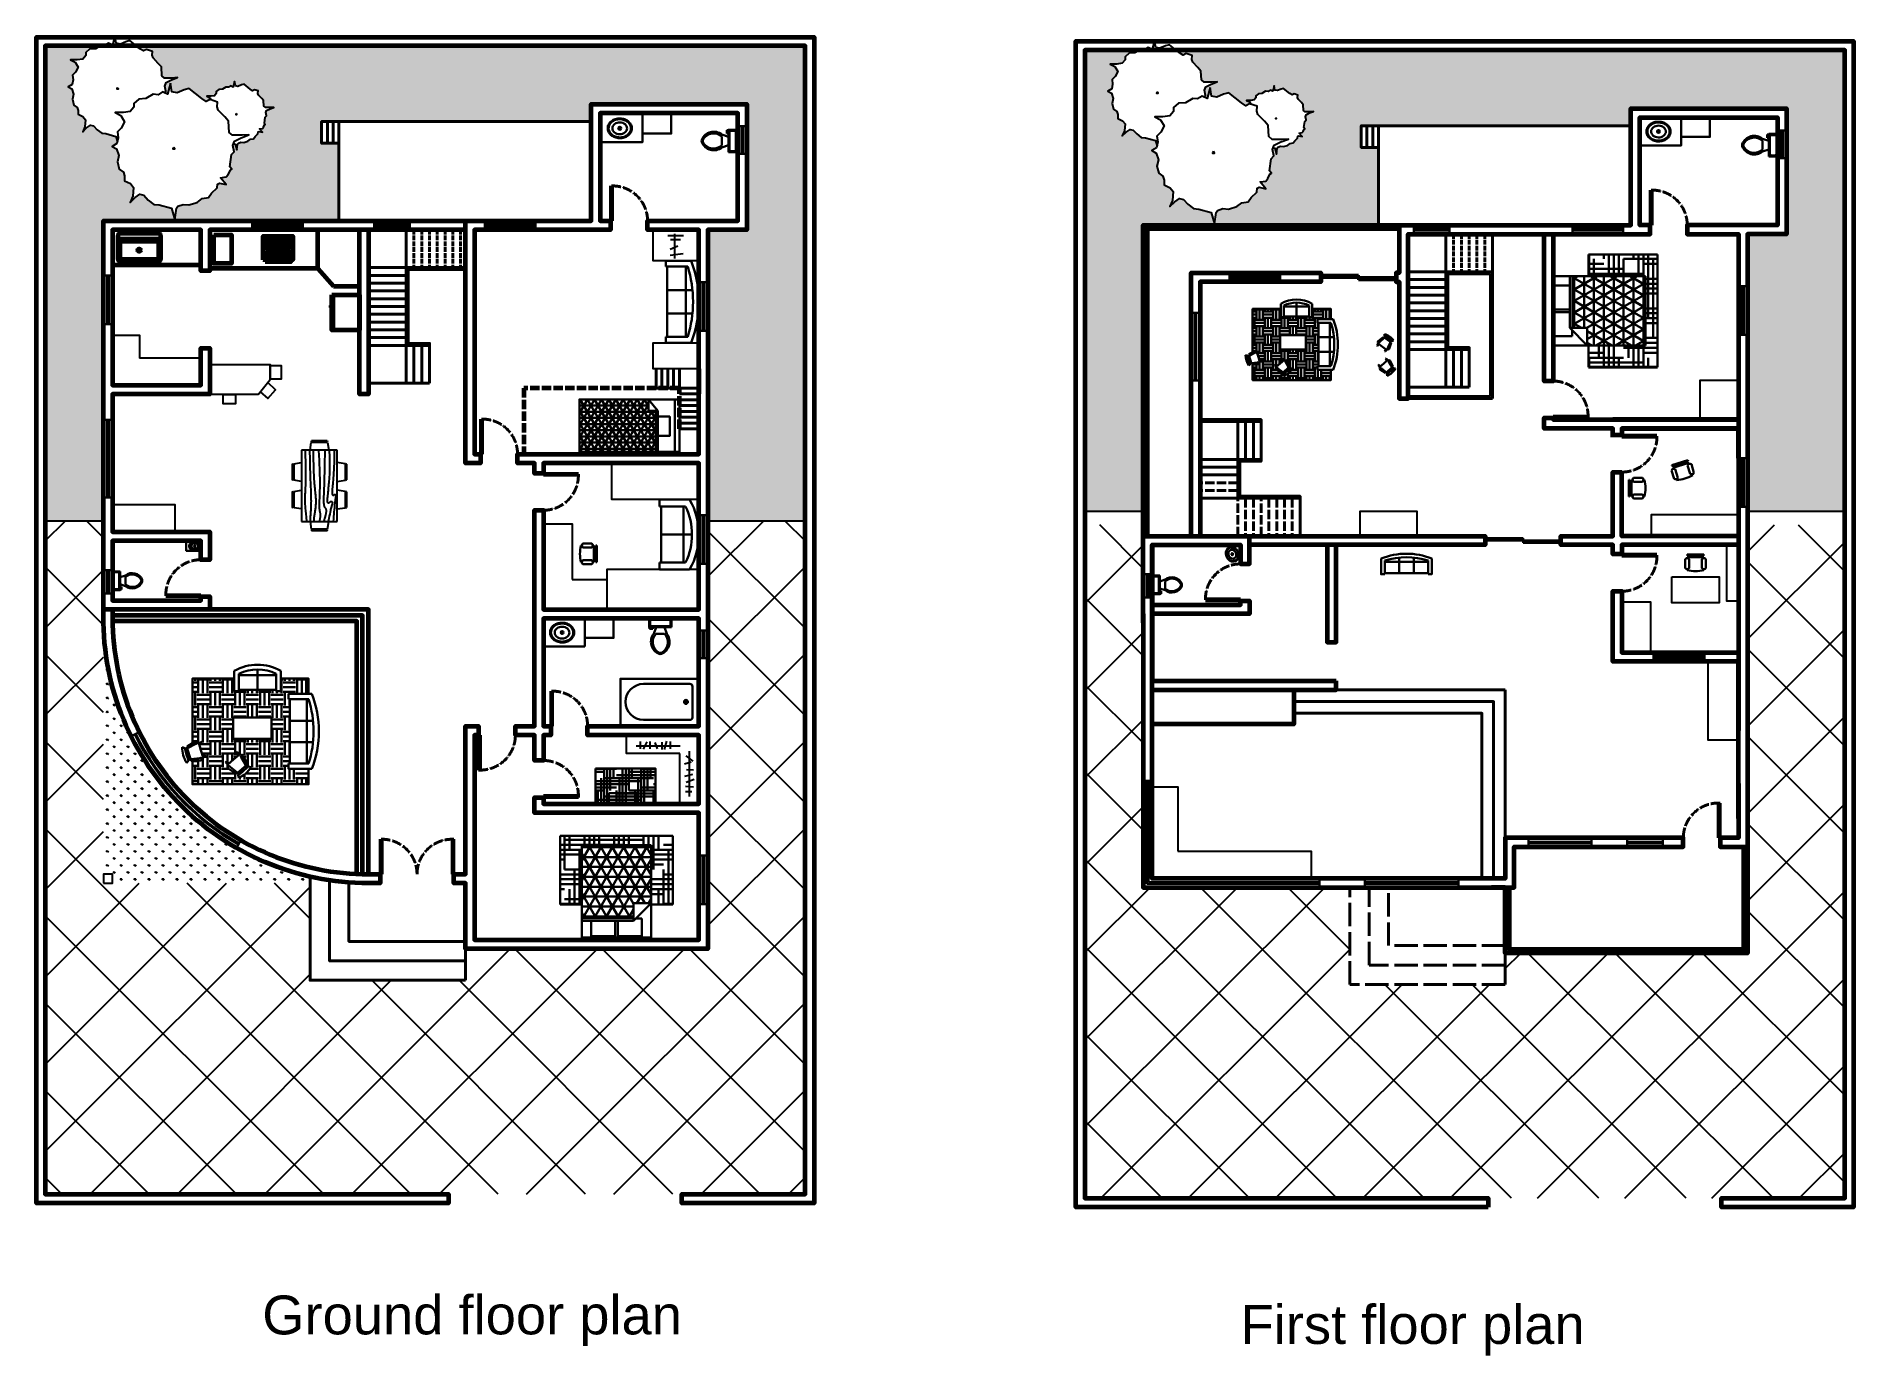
# Model space of a CAD drawing. Header units: millimetres. Extents: x 5718 to 52455, y 697 to 34644.
import ezdxf

# ---------------------------------------------------------------- set-up
doc = ezdxf.new("R2010")
doc.units = ezdxf.units.MM
doc.linetypes.add('ACAD_ISO02W100', pattern=[15, 12, -3])
for name, color, linetype, lineweight in [('bed', 151, 'Continuous', 30), ('carpets', 254, 'Continuous', 30), ('doors', 150, 'Continuous', 40), ('kitchen', 231, 'Continuous', 60), ('sofa', 111, 'Continuous', 30), ('steps', 42, 'Continuous', 40), ('walls', 10, 'Continuous', 60), ('washroom', 241, 'Continuous', 30), ('windows', 131, 'Continuous', 30)]:
    doc.layers.add(name, color=color, linetype=linetype, lineweight=lineweight)
doc.layers.add('furnitures', color=35, linetype='Continuous')
doc.layers.add('landscape', color=94, linetype='Continuous')
doc.styles.get("Standard").update_dxf_attribs({"font": 'arial.ttf'})

msp = doc.modelspace()

# ---------------------------------------------------------------- texts
for s, p in [('Ground floor plan ', (11528, 1245)), ('First floor plan ', (36688, 999))]:
    msp.add_text(s, height=1000).set_placement(p)

# ---------------------------------------------------------------- blocks, each defined once
blk = doc.blocks.new('Bed - Queen')
at = {"linetype": 'Continuous'}
for p, q in [((0, -80.00003), (0, 0)), ((0, 0), (59.99999, 0)), ((59.99999, 0), (59.99999, -80.00003)), ((0, -14.4), (44.8, -14.4)), ((7.99999, -1.2), (28.79998, -1.2)), ((7.99999, -14.4), (7.99999, -1.2)), ((28.79998, -1.2), (28.79998, -14.4)), ((31.19999, -1.2), (51.99999, -1.2)), ((31.19999, -14.4), (31.19999, -1.2)), ((59.99999, -29.6), (44.8, -14.4)), ((44.8, -14.4), (44.8, -29.6)), ((51.99999, -1.2), (51.99999, -16.4)), ((44.8, -16.8), (0, -16.8)), ((44.8, -29.6), (59.99999, -29.6)), ((51.99999, -16.4), (46.79936, -16.4)), ((59.99999, -80.00003), (0, -80.00003))]:
    blk.add_line(p, q, dxfattribs=at)
blk = doc.blocks.new('Chair - Rocking')
at = {"linetype": 'Continuous'}
for p, q in [((-9, -7.5), (-12, -18.49999)), ((-10.36644, -20.64523), (-10.5, -21.49999)), ((-8, -4.5), (-10, -1.5)), ((-7, -7.5), (-9, -7.5)), ((-9, -18.49999), (-7, -7.5)), ((-8.23428, -6.99939), (-8.3093, -7.47958)), ((-8.23041, -7), (8.23915, -7)), ((-7.5, -4.5), (-7, -7)), ((-6.5, -7), (-7.02225, -4.43)), ((-4.5, -7), (-4.96674, -4.19951)), ((-4, -7), (-4.40532, -4.16272)), ((-1.5, -4.05012), (-1.5, -7)), ((-1, -7), (-1, -4.05012)), ((1, -7), (1, -4.04655)), ((1.5, -4.05012), (1.5, -7)), ((4, -7), (4.40187, -4.18694)), ((4.5, -7), (4.96761, -4.19437)), ((6.5, -7), (7, -4.4057)), ((7.5, -4.5), (7, -7)), ((7, -7.5), (9, -7.5)), ((9, -18.49999), (7, -7.5)), ((8, -4.5), (10, -1.5)), ((8.31071, -7.48854), (8.23449, -7.00073)), ((9, -7.5), (12, -18.49999)), ((10.5, -21.49999), (10.3575, -20.58798)), ((-9, -22.49999), (-9.5, -26.49999)), ((0, -22.49999), (-9.5, -22.49999)), ((-9.5, -26.49999), (-8, -26.49999)), ((-8, -26.49999), (-7.5, -22.49999)), ((0, -22.49999), (9.5, -22.49999)), ((8, -26.49999), (7.5, -22.49999)), ((9.5, -26.49999), (8, -26.49999)), ((9, -22.49999), (9.5, -26.49999))]:
    blk.add_line(p, q, dxfattribs=at)
for centre, radius, start, end in [((0, -34.08333), 34.08333, 72.93847, 107.0615), ((-10.5, -18.99999), 1.58114, 161.5651, 18.43495), ((-9.5, -21.49999), 1, 180, 270), ((0, -68.25004), 64.25, 93.92211, 97.15267), ((0, -68.25004), 64.25, 82.84733, 93.92211), ((10.5, -18.99999), 1.58114, 161.5651, 18.43495), ((9.5, -21.49999), 1, 270, 0)]:
    blk.add_arc(centre, radius, start, end, dxfattribs=at)
blk = doc.blocks.new('Bath Tub - 26 x 60 in.')
for p, q in [((8, -18), (10, -18)), ((9, -17), (9, -19))]:
    blk.add_line(p, q)
blk.add_lwpolyline([(0, -36), (0, 0), (60, 0), (60, -36)], close=True)
for points in [[(4, -30), (4, -6)], [(6, -4), (42, -4)], [(42, -32), (6, -32)]]:
    blk.add_lwpolyline(points)
for radius in [1.5, 1]:
    blk.add_circle((9, -18), radius)
for centre, radius, start, end in [((5.75, -5.75), 1.77, 81.8699, 188.1301), ((42, -18), 14, 270, 90), ((5.75, -30.25), 1.77, 171.8699, 278.1301)]:
    blk.add_arc(centre, radius, start, end)
blk = doc.blocks.new('Toilet - top')
for p, q in [((-10, -8.5), (-8, -8.5)), ((-10, -9.5), (-10, -8.5)), ((-7, -9.5), (-10, -9.5)), ((-8, -8.5), (-8, -8)), ((-7, -8), (-7, -9.5)), ((-4, -8), (-6, -14)), ((4, -14), (-4, -14)), ((4, -8), (6, -14)), ((9.5, -6), (9.5, -2))]:
    blk.add_line(p, q)
blk.add_lwpolyline([(10.5, -8), (10.5, 0), (-10.5, 0), (-10.5, -8)], close=True)
for points in [[(-9.5, -2), (-9.5, -6)], [(8.5, -1), (-8.5, -1)], [(-8.5, -7), (8.5, -7)]]:
    blk.add_lwpolyline(points)
for centre, radius, start, end in [((-8.6, -1.9), 0.884, 81.8699, 188.1301), ((-8.6, -6.1), 0.884, 171.8699, 278.1301), ((3.5, -21.6), 12.2, 141.4691, 247.9714), ((4.2, -21.8), 11.3, 136.3677, 238.9468), ((-3.5, -21.6), 12.2, 292.0284, 38.5307), ((-4.2, -21.8), 11.3, 301.053, 43.6321), ((8.6, -1.9), 0.884, 351.8699, 98.1301), ((8.6, -6.1), 0.884, 261.8699, 8.1301), ((0, -27.9), 4, 245.7318, 294.2682), ((0, -29), 4, 254.8605, 285.1395)]:
    blk.add_arc(centre, radius, start, end)
blk = doc.blocks.new('Sink - Oval top')
for p, q in [((-1, 0), (1, 0)), ((0, 1), (0, -1))]:
    blk.add_line(p, q)
at = {"linetype": 'Continuous'}
for points in [[(-12.2, 0.4, 0.117634), (-11.5, -3.4, 0.104469), (-8.9, -6.8, 0.090016), (-5.1, -9.1, 0.08192), (-0.3, -10, 0.08192), (4.5, -9.4, 0.090016), (8.4, -7.4, 0.104469), (11.2, -4.1, 0.117634), (12.2, -0.4, 0.117634), (11.5, 3.4, 0.104469), (8.9, 6.8, 0.090016), (5.1, 9.1, 0.08192), (0.3, 10, 0.08192), (-4.5, 9.4, 0.090016), (-8.4, 7.4, 0.104469), (-11.2, 4.1, 0.117634)], [(-11.3, 0.2, 0.118622), (-10.5, -3.3, 0.104678), (-8.1, -6.4, 0.089562), (-4.5, -8.4, 0.081185), (-0.1, -9.2, 0.081185), (4.3, -8.5, 0.089562), (7.9, -6.6, 0.104678), (10.4, -3.5, 0.118622), (11.3, -0.2, 0.118622), (10.5, 3.3, 0.104678), (8.1, 6.4, 0.089562), (4.5, 8.4, 0.081185), (0.1, 9.2, 0.081185), (-4.3, 8.5, 0.089562), (-7.9, 6.6, 0.104678), (-10.4, 3.5, 0.118622)], [(-7.4, 0.1, 0.118283), (-6.9, -2.2, 0.104607), (-5.3, -4.2, 0.089718), (-3, -5.5, 0.081436), (-0.1, -6, 0.081436), (2.8, -5.6, 0.089718), (5.2, -4.3, 0.104607), (6.9, -2.3, 0.118283), (7.4, -0.1, 0.118283), (6.9, 2.2, 0.104607), (5.3, 4.2, 0.089718), (3, 5.5, 0.081436), (0.1, 6, 0.081436), (-2.8, 5.6, 0.089718), (-5.2, 4.3, 0.104607), (-6.9, 2.3, 0.118283)]]:
    blk.add_lwpolyline(points, format="xyb", close=True, dxfattribs=at)
for radius in [1.5, 1]:
    blk.add_circle((0, 0), radius)
blk = doc.blocks.new('Chair - Desk')
at = {"linetype": 'Continuous'}
for p, q in [((-8.5, 0), (-8.5, -1)), ((-8.5, 0), (8.5, 0)), ((8.5, 0), (8.5, -1)), ((-10.5, -5), (-10.5, -14)), ((-8.5, -3), (-8.5, -4)), ((-8.5, -3), (8.5, -3)), ((-8.5, -15), (-8.5, -16)), ((-6.5, -14), (-6.5, -5)), ((-2, -3), (-2, -1.9355)), ((2, -1.9576), (2, -3)), ((6.5, -5), (6.5, -14)), ((8.5, -3), (8.5, -4)), ((8.5, -15), (8.5, -16)), ((10.5, -14), (10.5, -5))]:
    blk.add_line(p, q, dxfattribs=at)
for centre, radius, start, end in [((-8.5, -6.5), 2.5, 36.8699, 143.1301), ((-8.5, -12.5), 2.5, 216.8699, 323.1301), ((0, 34.625), 36.625, 256.5803, 283.4197), ((0, 19.625), 36.625, 256.5803, 283.4197), ((8.5, -6.5), 2.5, 36.8699, 143.1301), ((8.5, -12.5), 2.5, 216.8699, 323.1301)]:
    blk.add_arc(centre, radius, start, end, dxfattribs=at)
blk = doc.blocks.new('Sofa - Roundback Loveseat 5 ft.')
at = {"linetype": 'Continuous'}
for p, q in [((-24, -33.99998), (-24, -11.46958)), ((-23.9998, -13.38178), (23.99986, -13.38178)), ((0, -32.44198), (0, -5.99998)), ((24.00004, -33.99998), (24.00004, -11.46958)), ((-24, -32.44198), (24.00004, -32.44198))]:
    blk.add_line(p, q, dxfattribs=at)
for points in [[(-24, -33.99998), (-30, -33.99998), (-30, -7.99998)], [(30.00004, -7.99998), (30.00004, -33.99998), (24.00004, -33.99998)]]:
    blk.add_lwpolyline(points, dxfattribs=at)
for centre, radius, start, end in [((0, -60.24998), 60.24998, 60.13715, 119.8628), ((0, -61.38438), 55.38444, 64.32083, 115.6792)]:
    blk.add_arc(centre, radius, start, end, dxfattribs=at)
blk = doc.blocks.new('Sofa - Roundback 7 ft.')
at = {"linetype": 'Continuous'}
for p, q in [((-36.000027, -34), (-36.000027, -11.4696)), ((-35.999844, -13.3819), (35.9998, -13.3819)), ((-12.00002, -32.4421), (-12.00003, -6.5971)), ((11.99997, -32.4421), (11.99998, -6.5971)), ((35.99998, -34), (35.99998, -11.4696)), ((-36.000027, -32.4421), (35.99998, -32.4421))]:
    blk.add_line(p, q, dxfattribs=at)
for points in [[(-36.000027, -34), (-42.000027, -34), (-42.000027, -8)], [(41.99998, -8), (41.99998, -34), (35.99998, -34)]]:
    blk.add_lwpolyline(points, dxfattribs=at)
for centre, radius, start, end in [((0, -114.25), 114.25, 68.43141, 111.5686), ((-0.00001, -127.1968), 121.1968, 72.72033, 107.2797)]:
    blk.add_arc(centre, radius, start, end, dxfattribs=at)
blk = doc.blocks.new('Clump of Trees or Bushes - plan')
for points in [[(-10.993, 56.487), (-9.228, 58.426), (-10.144, 63.512), (-8.923, 67.033), (-3.43, 69.772), (2.673, 72.119), (-2.82, 71.728), (-10.449, 71.728), (-13.195, 74.075), (-13.806, 83.073), (-16.857, 86.594), (-22.045, 92.071), (-22.961, 94.81), (-22.656, 98.722), (-28.759, 100.678), (-31.811, 99.113), (-35.472, 101.461), (-45.543, 109.676), (-49.815, 108.503), (-55.308, 106.155), (-59.58, 106.938), (-60.801, 113.98), (-63.242, 104.982), (-67.209, 106.938), (-70.872, 104.59), (-74.839, 104.982), (-80.637, 101.461), (-86.435, 101.069), (-90.402, 97.548), (-90.402, 94.419), (-93.454, 90.898), (-98.947, 90.115), (-105.66, 90.115), (-101.083, 87.768), (-98.031, 82.682), (-100.778, 77.596), (-103.829, 74.466), (-103.219, 69.772), (-104.134, 65.077), (-108.102, 62.73), (-104.439, 60.774), (-102.609, 55.297), (-103.829, 50.211), (-102.303, 44.342), (-98.947, 41.995), (-98.031, 38.865), (-98.031, 34.953), (-93.148, 32.606), (-90.707, 29.476), (-91.317, 22.434), (-93.454, 17.348), (-89.487, 21.26), (-85.519, 23.999), (-82.468, 23.216), (-78.806, 19.304), (-74.228, 15.783), (-69.956, 15.392), (-59.886, 12.653), (-58.254, 7.074)], [(59.448, 5.262), (60.936, 4.858), (62.652, -1.011), (63.415, 4.858), (64.178, 5.836), (66.848, 6.814), (69.709, 6.569), (73.905, 7.792), (76.385, 9.748), (79.627, 10.237), (81.153, 12.438), (84.014, 15.127), (84.205, 17.084), (85.158, 17.573), (88.591, 16.839), (85.73, 20.262), (88.591, 20.751), (89.545, 21.974), (90.689, 24.174), (91.452, 24.663), (90.499, 25.886), (91.261, 31.999), (92.596, 33.466), (92.024, 36.645), (92.787, 38.845), (96.22, 40.557), (100.035, 42.024), (96.602, 41.779), (91.834, 41.779), (90.117, 43.246), (89.736, 48.871), (87.828, 51.071), (84.586, 54.494), (84.014, 56.206), (84.205, 58.651), (80.39, 59.873), (78.483, 58.895), (76.194, 60.362), (69.9, 65.497), (67.23, 64.764), (63.797, 63.297), (61.126, 63.786), (60.364, 68.187), (58.838, 62.563), (56.358, 63.786), (54.07, 62.319), (51.59, 62.563), (47.966, 60.362), (44.343, 60.118), (41.863, 57.917), (41.863, 55.961), (39.956, 53.761), (36.523, 53.272), (32.327, 53.272), (35.187, 51.805), (36.641, 49.381)]]:
    blk.add_lwpolyline(points)
for points in [[(-4.577, 66.508), (-7.629, 55.261), (-12.588, 57.706), (-17.166, 54.772), (-22.125, 55.261), (-29.372, 50.86), (-36.62, 50.371), (-41.579, 45.969), (-41.579, 42.057), (-45.393, 37.656), (-52.259, 36.678), (-60.651, 36.678), (-54.93, 33.743), (-51.115, 27.386), (-54.548, 21.029), (-58.363, 17.116), (-57.6, 11.248), (-58.744, 5.38), (-63.703, 2.446), (-59.126, 0), (-56.837, -6.846), (-58.363, -13.203), (-56.455, -20.539), (-52.259, -23.473), (-51.115, -27.385), (-51.115, -32.275), (-45.012, -35.21), (-41.96, -39.122), (-42.723, -47.924), (-45.393, -54.282), (-40.434, -49.391), (-35.475, -45.968), (-31.661, -46.946), (-27.083, -51.837), (-21.362, -56.238), (-16.021, -56.727), (-3.433, -60.15), (0, -71.887), (1.526, -60.15), (3.052, -58.194), (8.392, -56.238), (14.114, -56.727), (22.506, -54.282), (27.465, -50.369), (33.949, -49.391), (37.001, -44.99), (42.723, -39.611), (43.104, -35.699), (45.012, -34.721), (51.878, -36.188), (46.156, -29.341), (51.878, -28.363), (53.785, -25.918), (56.074, -21.517), (57.6, -20.539), (55.692, -18.094), (57.218, -5.868), (59.888, -2.934), (58.744, 3.424), (60.27, 7.825), (67.136, 11.248), (74.765, 14.182), (67.899, 13.693), (58.363, 13.693), (54.93, 16.627), (54.167, 27.875), (50.352, 32.276), (43.867, 39.123), (42.723, 42.546), (43.104, 47.436), (35.475, 49.882), (31.661, 47.925), (27.083, 50.86), (14.495, 61.129), (9.155, 59.662), (2.289, 56.728), (-3.052, 57.706)], [(-58.055, 61.947), (-58.97, 60.774), (-57.139, 60.774)], [(62.08, 35.667), (61.508, 34.933), (62.652, 34.933)], [(-1.144, 1.468), (-2.289, 0), (0, 0)]]:
    blk.add_lwpolyline(points, close=True)
blk = doc.blocks.new('Sink-single - 30 in top')
blk.add_line((-15, -3.999996), (15, -3.999996))
for points in [[(-13.5, 0), (13.5, 0)], [(-15, -18.499996), (-15, -1.5)], [(-13.5, -17.499996), (-13.5, -6.499996)], [(-12.5, -5.499996), (12.5, -5.499996)], [(13.5, -6.499996), (13.5, -17.499996)], [(15, -1.5), (15, -18.499996)], [(13.5, -19.999996), (-13.5, -19.999996)], [(12.5, -18.499996), (-12.5, -18.499996)]]:
    blk.add_lwpolyline(points)
for radius in [1, 0.5]:
    blk.add_circle((0, -11.999996), radius)
for centre, radius, start, end in [((-13.5, -1.5), 1.5, 90, 180), ((-12.5, -6.499996), 1, 90, 180), ((12.5, -6.499996), 1, 0, 90), ((13.5, -1.5), 1.5, 0, 90), ((-13.5, -18.499996), 1.5, 180, 270), ((-12.5, -17.499996), 1, 180, 270), ((12.5, -17.499996), 1, 270, 0), ((13.5, -18.499996), 1.5, 270, 0)]:
    blk.add_arc(centre, radius, start, end)
blk = doc.blocks.new('Refrigerator-2 door - 36 in top')
for p, q in [((0, -26.999999), (36, -26.999999)), ((11, -27.999999), (11, -28.999999)), ((11, -28.999999), (13, -28.999999)), ((12, -26.999999), (12, -28.999999)), ((13, -28.999999), (13, -27.999999))]:
    blk.add_line(p, q)
blk.add_lwpolyline([(0, -27.999999), (0, 0), (36, 0), (36, -27.999999)], close=True)
blk = doc.blocks.new('Dining Set - 36 x 72 in.')
at = {"linetype": 'Continuous'}
for p, q in [((-22.2343, 26.00059), (-23.4847, 17.99762)), ((-22.2304, 26), (-5.7608, 26)), ((-22, 27.5), (-22.1562, 26.50042)), ((-5.8416, 26.5), (-22.1534, 26.5)), ((-22, 27.5), (-6, 27.5)), ((-5.8437, 26.49966), (-6, 27.5)), ((-4.5152, 17.99762), (-5.7655, 25.99926)), ((5.7657, 26.00059), (4.5153, 17.99762)), ((5.7696, 26), (22.2392, 26)), ((6, 27.5), (5.8438, 26.50042)), ((22.1584, 26.5), (5.8466, 26.5)), ((6, 27.5), (22, 27.5)), ((22.1563, 26.49966), (22, 27.5)), ((23.4848, 17.99762), (22.2345, 25.99926)), ((-45.5, 8), (-44.5004, 8.15617)), ((-45.5, 8), (-45.5, -8)), ((-44.5, -8.15843), (-44.5, 8.15338)), ((-44.0006, 8.23428), (-35.9976, 9.48474)), ((-44, 8.23041), (-44, -8.23915)), ((36, 18), (-36, 18)), ((-36, 18), (-36, -18)), ((44.0006, 8.23428), (35.9976, 9.48474)), ((36, -18), (36, 18)), ((44, 8.23041), (44, -8.23915)), ((44.5, -8.15843), (44.5, 8.15338)), ((45.5, 8), (44.5005, 8.15617)), ((45.5, 8), (45.5, -8)), ((-44.4997, -8.15631), (-45.5, -8)), ((-35.9976, -9.48476), (-43.9993, -8.2345)), ((-36, -18), (36, -18)), ((-22.2343, -26.0006), (-23.4847, -17.99762)), ((-4.5152, -17.99762), (-5.7655, -25.99928)), ((5.7657, -26.0006), (4.5153, -17.99762)), ((23.4848, -17.99762), (22.2345, -25.99928)), ((35.9976, -9.48476), (43.9993, -8.2345)), ((44.4997, -8.15631), (45.5, -8)), ((-22.2304, -26), (-5.7608, -26)), ((-22, -27.5), (-22.1562, -26.50044)), ((-5.8416, -26.5), (-22.1534, -26.5)), ((-22, -27.5), (-6, -27.5)), ((-5.8437, -26.49967), (-6, -27.5)), ((5.7696, -26), (22.2392, -26)), ((6, -27.5), (5.8438, -26.50044)), ((22.1584, -26.5), (5.8466, -26.5)), ((6, -27.5), (22, -27.5)), ((22.1563, -26.49967), (22, -27.5))]:
    blk.add_line(p, q, dxfattribs=at)
for points in [[(-36, 15), (-31.1772, 14.97754), (-26.8079, 14.91406), (-22.8538, 14.81543), (-19.276, 14.6875), (-16.0362, 14.53613), (-13.0957, 14.36718), (-10.4159, 14.18652), (-7.9583, 14), (-5.6904, 13.81315), (-3.6035, 13.63021), (-1.6954, 13.45508), (0.0365, 13.29166), (1.5945, 13.14388), (2.9811, 13.01562), (4.1988, 12.9108), (5.25, 12.83333), (6.1393, 12.78613), (6.8802, 12.76823), (7.4883, 12.77767), (7.9792, 12.8125), (8.3685, 12.87077), (8.6719, 12.95052), (8.9049, 13.0498), (9.0833, 13.16666), (9.2205, 13.29899), (9.3216, 13.44401), (9.3895, 13.59879), (9.4271, 13.76041), (9.4373, 13.92594), (9.4232, 14.09245), (9.3875, 14.257), (9.3333, 14.41666), (9.2638, 14.56917), (9.1836, 14.71484), (9.0975, 14.85465), (9.0104, 14.98958), (8.9272, 15.1206), (8.8529, 15.2487), (8.7922, 15.37483), (8.75, 15.5), (8.7305, 15.62467), (8.7344, 15.74739), (8.7617, 15.86621), (8.8125, 15.97916), (8.8867, 16.08431), (8.9844, 16.17968), (9.1055, 16.26334), (9.25, 16.33333), (9.4189, 16.38802), (9.6172, 16.42708), (9.8506, 16.45052), (10.125, 16.45833), (10.4463, 16.45052), (10.8203, 16.42708), (11.2529, 16.38802), (11.75, 16.33333), (12.3184, 16.26318), (12.9694, 16.17838), (13.7151, 16.07991), (14.5677, 15.96875), (15.5395, 15.84586), (16.6426, 15.71224), (17.8893, 15.56884), (19.2917, 15.41666), (20.859, 15.25667), (22.5879, 15.08984), (24.4721, 14.91715), (26.5052, 14.73958), (28.6809, 14.5581), (30.9929, 14.3737), (33.4347, 14.18733), (36, 14)], [(-36, 10), (-28.9766, 10.14274), (-23.1725, 10.20442), (-18.4241, 10.19775), (-14.5677, 10.13541), (-11.4399, 10.03011), (-8.877, 9.89453), (-6.7154, 9.74137), (-4.7917, 9.58333), (-2.9698, 9.43082), (-1.2246, 9.28515), (0.4415, 9.14534), (2.026, 9.01041), (3.5266, 8.87939), (4.9408, 8.7513), (6.266, 8.62516), (7.5, 8.5), (8.6411, 8.37549), (9.6914, 8.2539), (10.6538, 8.13818), (11.5312, 8.03125), (12.3267, 7.93603), (13.043, 7.85547), (13.6831, 7.79248), (14.25, 7.75), (14.7471, 7.7303), (15.1797, 7.73307), (15.5537, 7.75732), (15.875, 7.80208), (16.1494, 7.86637), (16.3828, 7.94922), (16.5811, 8.04964), (16.75, 8.16666), (16.8944, 8.29915), (17.0143, 8.44531), (17.1089, 8.60319), (17.1771, 8.77083), (17.218, 8.94629), (17.2305, 9.1276), (17.2137, 9.31282), (17.1667, 9.5), (17.0895, 9.6875), (16.987, 9.875), (16.8649, 10.0625), (16.7292, 10.25), (16.5856, 10.4375), (16.4401, 10.625), (16.2985, 10.8125), (16.1667, 11), (16.05, 11.18733), (15.9518, 11.3737), (15.8752, 11.5581), (15.8229, 11.73958), (15.798, 11.91715), (15.8034, 12.08984), (15.842, 12.25667), (15.9167, 12.41666), (16.0295, 12.56836), (16.1784, 12.70833), (16.3605, 12.83268), (16.5729, 12.9375), (16.8127, 13.01888), (17.0768, 13.07291), (17.3625, 13.0957), (17.6667, 13.08333), (17.9894, 13.03312), (18.3418, 12.94726), (18.7382, 12.82918), (19.1927, 12.68229), (19.7195, 12.51001), (20.3327, 12.31575), (21.0465, 12.10294), (21.875, 11.875), (22.8357, 11.63354), (23.959, 11.37304), (25.2786, 11.08618), (26.8282, 10.76562), (28.6414, 10.40405), (30.752, 9.99414), (33.1936, 9.52856), (36, 9)], [(-36, 5.5), (-30.7157, 5.3348), (-26.069, 5.20963), (-21.9946, 5.11767), (-18.4271, 5.05208), (-15.3009, 5.00602), (-12.5508, 4.97265), (-10.1112, 4.94515), (-7.9167, 4.91666), (-5.909, 4.88167), (-4.0586, 4.83984), (-2.3429, 4.79215), (-0.7396, 4.73958), (0.7739, 4.6831), (2.22, 4.6237), (3.6213, 4.56233), (5, 4.5), (6.373, 4.43782), (7.7344, 4.3776), (9.0723, 4.32129), (10.375, 4.27083), (11.6309, 4.22819), (12.8281, 4.19531), (13.9551, 4.17415), (15, 4.16666), (15.954, 4.17448), (16.819, 4.19791), (17.6001, 4.23698), (18.3021, 4.29166), (18.9299, 4.36198), (19.4883, 4.44791), (19.9823, 4.54948), (20.4167, 4.66666), (20.7969, 4.79899), (21.1302, 4.94401), (21.4245, 5.09879), (21.6875, 5.26041), (21.9271, 5.42594), (22.1511, 5.59245), (22.3672, 5.757), (22.5834, 5.91666), (22.8065, 6.06868), (23.0404, 6.21093), (23.2879, 6.34147), (23.5521, 6.45833), (23.8358, 6.55957), (24.142, 6.64323), (24.4735, 6.70735), (24.8334, 6.75), (25.2235, 6.76969), (25.642, 6.76692), (26.0858, 6.74267), (26.5521, 6.69791), (27.0379, 6.63362), (27.5404, 6.55078), (28.0565, 6.45036), (28.5834, 6.33333), (29.1242, 6.19987), (29.7071, 6.04687), (30.3661, 5.87044), (31.1354, 5.66666), (32.0493, 5.43164), (33.142, 5.16146), (34.4475, 4.85221), (36, 4.5)], [(-36, -1), (-30.7915, -0.6591), (-26.0195, -0.38216), (-21.6519, -0.16284), (-17.6563, 0.00521), (-14.0005, 0.12833), (-10.6523, 0.21289), (-7.5796, 0.26522), (-4.75, 0.29166), (-2.134, 0.29793), (0.2878, 0.28711), (2.5317, 0.26163), (4.6146, 0.22396), (6.5529, 0.17651), (8.3633, 0.12174), (10.0623, 0.06209), (11.6667, 0), (13.1899, -0.06201), (14.6341, -0.1211), (15.9982, -0.17432), (17.2813, -0.21875), (18.4823, -0.25147), (19.6003, -0.26953), (20.6343, -0.27002), (21.5834, -0.25), (22.4481, -0.20768), (23.2357, -0.14584), (23.9549, -0.06836), (24.6146, 0.02083), (25.2235, 0.11784), (25.7904, 0.21875), (26.3241, 0.31966), (26.8334, 0.41666), (27.3265, 0.50618), (27.8099, 0.58593), (28.2894, 0.65397), (28.7709, 0.70833), (29.2601, 0.74707), (29.763, 0.76823), (30.2855, 0.76985), (30.8334, 0.75), (31.4088, 0.70784), (31.9994, 0.64713), (32.589, 0.57275), (33.1615, 0.48958), (33.7008, 0.4025), (34.1908, 0.3164), (34.6153, 0.23616), (34.9584, 0.16666), (35.2099, 0.11165), (35.3848, 0.07031), (35.504, 0.04069), (35.5886, 0.02083), (35.6594, 0.00879), (35.7377, 0.0026), (35.8442, 0.00032), (36, 0)], [(-36, -6.5), (-27.1843, -6.31267), (-20.084, -6.1263), (-14.469, -5.9419), (-10.1094, -5.76042), (-6.7752, -5.58285), (-4.2363, -5.41016), (-2.2629, -5.24333), (-0.625, -5.08334), (0.8708, -4.93099), (2.2715, -4.78646), (3.5872, -4.64974), (4.8281, -4.52084), (6.0046, -4.39974), (7.127, -4.28646), (8.2053, -4.18099), (9.25, -4.08334), (10.2705, -3.99382), (11.2734, -3.91407), (12.2647, -3.84603), (13.25, -3.79167), (14.2354, -3.75293), (15.2266, -3.73177), (16.2295, -3.73015), (17.25, -3.75), (18.2912, -3.79248), (19.3451, -3.85547), (20.4009, -3.93604), (21.4479, -4.03125), (22.4754, -4.13819), (23.4727, -4.25391), (24.4289, -4.37549), (25.3334, -4.5), (26.1785, -4.62492), (26.9694, -4.74935), (27.7145, -4.87281), (28.4219, -4.99479), (29.1, -5.11483), (29.7572, -5.23242), (30.4016, -5.34709), (31.0417, -5.45834), (31.6837, -5.56437), (32.3262, -5.65821), (32.9658, -5.73153), (33.599, -5.77604), (34.2224, -5.78345), (34.8327, -5.74545), (35.4264, -5.65373), (36, -5.5)], [(-36, -10), (-26.4022, -9.81299), (-18.4675, -9.62891), (-11.9839, -9.45069), (-6.7396, -9.28125), (-2.5226, -9.12354), (0.8789, -8.98047), (3.6769, -8.85498), (6.0833, -8.75), (8.2767, -8.66765), (10.3021, -8.60677), (12.1712, -8.56543), (13.8958, -8.54167), (15.4876, -8.53353), (16.9583, -8.53907), (18.3197, -8.55632), (19.5834, -8.58334), (20.7616, -8.61841), (21.8685, -8.66081), (22.9188, -8.71004), (23.9271, -8.76563), (24.9081, -8.82707), (25.8763, -8.89388), (26.8465, -8.96558), (27.8334, -9.04167), (28.8474, -9.12118), (29.8828, -9.20117), (30.93, -9.27824), (31.9792, -9.34896), (33.0205, -9.40991), (34.0443, -9.45768), (35.0407, -9.48885), (36, -9.5)], [(-36, -14.5), (-30.0881, -14.33513), (-25.0332, -14.21224), (-20.7312, -14.12647), (-17.0781, -14.07292), (-13.97, -14.04671), (-11.3027, -14.04297), (-8.9724, -14.05681), (-6.875, -14.08334), (-4.9224, -14.11833), (-3.0905, -14.16016), (-1.3709, -14.20785), (0.2448, -14.26042), (1.7647, -14.3169), (3.1973, -14.3763), (4.5507, -14.43767), (5.8333, -14.5), (7.0554, -14.5621), (8.235, -14.62175), (9.3922, -14.67652), (10.5469, -14.72396), (11.7192, -14.76164), (12.929, -14.78711), (14.1965, -14.79794), (15.5417, -14.79167), (16.9933, -14.76424), (18.6152, -14.70508), (20.4804, -14.60197), (22.6615, -14.44271), (25.2312, -14.21509), (28.2624, -13.9069), (31.8277, -13.50594), (36, -13)]]:
    blk.add_lwpolyline(points, dxfattribs=at)
blk = doc.blocks.new('Range-Oven - 30 in top')
for p, q in [((0, -3), (30, -3)), ((12, -6), (18, -6)), ((13, -20), (13, -6)), ((14, -6), (14, -20)), ((15, -20), (15, -6)), ((16, -6), (16, -20)), ((17, -20), (17, -6)), ((6, -24), (6, -25)), ((8, -25), (8, -24)), ((18, -20), (12, -20)), ((22, -25), (22, -24)), ((24, -24), (24, -25))]:
    blk.add_line(p, q)
for points in [[(0, -24), (0, 0), (30, 0), (30, -24)], [(12, -21), (12, -5), (18, -5), (18, -21)], [(2, -26), (2, -25), (28, -25), (28, -26)]]:
    blk.add_lwpolyline(points, close=True)
for centre, radius in [((6, -9), 4), ((6, -9), 3), ((6, -18), 3), ((6, -9), 2), ((6, -18), 2), ((6, -9), 1), ((6, -18), 1), ((24, -18), 4), ((24, -9), 3), ((24, -18), 3), ((24, -9), 2), ((24, -18), 2), ((24, -9), 1), ((24, -18), 1)]:
    blk.add_circle(centre, radius)

# ---------------------------------------------------------------- hatches: boundary and pattern name
at = {"layer": 'bed'}
h = msp.add_hatch(dxfattribs=at)
h.set_pattern_fill('NET3', color=256, scale=80, angle=-90)
h.set_pattern_definition([(270, (33330.4, 48218.36), (254, -5e-14), []), (330, (33330.4, 48218.36), (127, 219.9705), []), (30, (33330.4, 48218.36), (-127, 219.9705), [])])
h.paths.add_polyline_path([(45603, 27141), (45603, 26690), (47098, 26690), (47098, 28470), (45223, 28470), (45223, 27141)])
h = msp.add_hatch(dxfattribs=at)
h.set_pattern_fill('NET3', color=256, scale=50)
h.set_pattern_definition([(0, (0, 61.99), (0, 158.75), []), (60, (0, 61.99), (-137.4815, 79.375), []), (120, (0, 61.99), (-137.4815, -79.375), [])])
h.paths.add_polyline_path([(21651, 23956), (21651, 25008), (21465, 25013), (21465, 25303), (19686, 25303), (19686, 23956)])
h = msp.add_hatch(dxfattribs=at)
h.set_pattern_fill('NET3', color=256, scale=80)
h.set_pattern_definition([(0, (0, 63.3), (0, 254), []), (60, (0, 63.3), (-219.9705, 127), []), (120, (0, 63.3), (-219.9705, -127), [])])
h.paths.add_polyline_path([(21077, 12336), (21528, 12336), (21528, 13831), (19748, 13831), (19748, 11956), (21077, 11956)])
at = {"layer": 'carpets'}
h = msp.add_hatch(dxfattribs=at)
h.set_pattern_fill('HOUND', color=256, scale=80, angle=-90)
h.set_pattern_definition([(270, (33330.39, 48218.36), (127, -508), [2032, -1016]), (360, (33330.39, 48218.36), (-508, 127), [2032, -1016])])
h.paths.add_polyline_path([(45639, 29030), (45639, 28470), (47098, 28470), (47098, 26690), (45639, 26690), (45639, 26130), (47407, 26130), (47407, 29030)])
h = msp.add_hatch(dxfattribs=at)
h.set_pattern_fill('EARTH', color=256, scale=33.720336)
h.set_pattern_definition([(0, (30433.33, 15413.05), (214.124, 214.124), [214.124, -214.124]), (0, (30433.33, 15493.35), (214.124, 214.124), [214.124, -214.124]), (0, (30433.33, 15573.65), (214.124, 214.124), [214.124, -214.124]), (90, (30460.1, 15600.41), (-214.124, 214.124), [214.124, -214.124]), (90, (30540.4, 15600.41), (-214.124, 214.124), [214.124, -214.124]), (90, (30620.69, 15600.41), (-214.124, 214.124), [214.124, -214.124])])
h.paths.add_polyline_path([(37167, 26516), (37115, 26493), (37145, 26391), (37175, 26289), (37231, 26298), (37237, 26277), (37181, 26268), (37183, 26261, -0.414214), (37173, 26244), (37160, 26242, -0.541163), (37138, 26211), (36997, 26208), (36997, 25799), (39012, 25799), (39012, 26064), (38663, 26064), (38663, 26157), (38687, 26157), (38687, 27274), (38663, 27274), (38663, 27367), (39012, 27367), (39012, 27632), (38531, 27632), (38531, 27414), (38450, 27414), (38450, 27435), (37803, 27435), (37803, 27414), (37722, 27414), (37722, 27632), (36997, 27632), (36997, 26511), (37042, 26539, -0.541164), (37077, 26525), (37089, 26530, -0.414214), (37107, 26521), (37109, 26514), (37161, 26537)])
h.paths.add_polyline_path([(37702, 26590), (37702, 26955), (38368, 26955), (38368, 26590)], flags=16)
h.paths.add_polyline_path([(37757, 26345), (37773, 26359), (37805, 26311), (37810, 26316, -0.414214), (37831, 26315), (37838, 26304, -0.541164), (37875, 26297), (37946, 26151), (37938, 26145), (37942, 26138), (37929, 26127), (37959, 26104, 0.001913), (37963, 26110), (38013, 26096, -0.15), (37799, 25909), (37792, 25959, 0.001913), (37798, 25963), (37779, 25996), (37766, 25984), (37761, 25989), (37753, 25982), (37618, 26072, -0.541163), (37616, 26109), (37606, 26118, -0.414214), (37607, 26138), (37613, 26143), (37570, 26181), (37586, 26195), (37629, 26157), (37709, 26227), (37789, 26297)], flags=16)
h = msp.add_hatch(dxfattribs=at)
h.set_pattern_fill('EARTH', color=256, scale=50)
h.paths.add_polyline_path([(12239, 17587), (12203, 17587), (12203, 17725), (12721, 17725), (12721, 18118), (12007, 18118), (12007, 17794), (11887, 17794), (11887, 17826), (10928, 17826), (10928, 17794), (10808, 17794), (10808, 18118), (9732, 18118), (9732, 16455), (9800, 16497, -0.541164), (9851, 16476), (9869, 16484, -0.414214), (9895, 16470), (9898, 16460), (9976, 16494), (9985, 16463), (9907, 16430), (9952, 16278), (9996, 16126), (10080, 16140), (10089, 16109), (10005, 16096), (10008, 16086, -0.414214), (9994, 16059), (9974, 16057, 0.483352), (9924, 16072), (9690, 16047), (9702, 16007), (9732, 16007), (9732, 15400), (12721, 15400), (12721, 15793), (12203, 15793), (12203, 15931), (12239, 15931)])
h.paths.add_polyline_path([(10778, 16572), (10778, 17114), (11766, 17114), (11766, 16572)], flags=16)
h.paths.add_polyline_path([(10859, 16209), (10883, 16230), (10931, 16160), (10939, 16167, -0.414214), (10968, 16165), (10979, 16148, -0.541164), (11034, 16138), (11139, 15922), (11128, 15913), (11134, 15904), (11115, 15886), (11158, 15853, 0.001913), (11165, 15861), (11239, 15841, -0.15), (10922, 15563), (10912, 15638, 0.001913), (10920, 15644), (10893, 15692), (10873, 15674), (10865, 15681), (10854, 15672), (10653, 15804, -0.541163), (10651, 15860), (10635, 15873, -0.414214), (10637, 15903), (10645, 15910), (10582, 15966), (10606, 15987), (10669, 15930), (10788, 16035), (10907, 16139)], flags=16)
h = msp.add_hatch(dxfattribs=at)
h.set_pattern_fill('HOUND', color=256, scale=50)
h.paths.add_polyline_path([(21639, 15806), (20097, 15806), (20097, 14895), (21639, 14895)])
h = msp.add_hatch(dxfattribs=at)
h.set_pattern_fill('HOUND', color=256, scale=80)
h.paths.add_polyline_path([(19188, 12309), (19748, 12309), (19748, 13831), (21528, 13831), (21528, 12309), (22089, 12309), (22089, 14077), (19188, 14077)])
at = {"layer": 'furnitures', "true_color": 0xfeeab9, "transparency": 33554687}
h = msp.add_hatch(dxfattribs=at)
h.set_pattern_fill('ANSI37', color=254, scale=500)
h.paths.add_polyline_path([(25488, 22180), (22988, 22180), (22988, 11165), (16758, 11165), (16758, 10355), (12758, 10355), (12758, 12855), (7448, 12855), (7448, 13085), (7448, 19895), (7448, 22180), (5948, 22180), (5948, 4855), (16317, 4855), (22317, 4855), (25488, 4855)])
h = msp.add_hatch(dxfattribs=at)
h.set_pattern_fill('ANSI37', color=254, scale=500)
h.set_pattern_definition([(45, (27148.8, -34876), (-1122.53, 1122.53), []), (135, (27148.8, -34876), (-1122.53, -1122.53), [])])
h.paths.add_polyline_path([(52225, 22072), (49725, 22072), (49725, 11057), (43495, 11057), (43495, 10247), (39495, 10247), (39495, 12747), (34185, 12747), (34185, 12977), (34185, 19787), (34185, 22072), (32685, 22072), (32685, 4747), (43054, 4747), (49054, 4747), (52225, 4747)])
at = {"layer": 'furnitures'}
h = msp.add_hatch(color=256, dxfattribs=at)
h.dxf.hatch_style = 1
h.set_gradient(color1=(158, 97, 97), color2=(158, 122, 97), name='INVCURVED')
h.paths.add_polyline_path([(21159, 15177), (20451, 15177), (20451, 14895), (21159, 14895)])
at = {"layer": 'landscape', "true_color": 0x58ba48}
h = msp.add_hatch(dxfattribs=at)
h.set_pattern_fill('GRASS', color=85, scale=15)
h.paths.add_polyline_path([(7448, 29895), (13495, 29895), (13495, 31892), (13348, 31892), (13202, 31892), (13055, 31892), (13055, 32449), (13202, 32449), (13348, 32449), (13495, 32449), (19988, 32449), (19988, 32895), (23988, 32895), (23988, 29665), (22988, 29665), (22988, 22180), (25488, 22180), (25488, 34395), (8298, 34395), (8382, 34326), (8475, 34266), (8553, 34306), (8708, 34256), (8700, 34157), (8723, 34087), (8855, 33948), (8932, 33859), (8948, 33630), (9018, 33571), (9211, 33571), (9351, 33580), (9196, 33521), (9056, 33451), (9025, 33362), (9049, 33233), (9011, 33191), (9089, 33152), (9167, 33438), (9206, 33214), (9341, 33190), (9516, 33264), (9651, 33301), (9971, 33040), (10087, 32966), (10184, 33016), (10211, 33007), (10177, 33064), (10104, 33102), (10211, 33102), (10298, 33114), (10346, 33170), (10346, 33220), (10409, 33276), (10501, 33282), (10593, 33338), (10656, 33332), (10715, 33369), (10778, 33338), (10816, 33481), (10836, 33369), (10904, 33356), (10991, 33394), (11059, 33412), (11218, 33282), (11277, 33245), (11325, 33269), (11422, 33238), (11417, 33176), (11432, 33133), (11514, 33046), (11562, 32990), (11572, 32847), (11616, 32810), (11737, 32810), (11824, 32816), (11727, 32779), (11640, 32735), (11621, 32679), (11635, 32599), (11601, 32561), (11582, 32406), (11606, 32375), (11587, 32363), (11558, 32307), (11533, 32276), (11461, 32263), (11533, 32176), (11446, 32195), (11422, 32183), (11417, 32133), (11344, 32065), (11306, 32009), (11223, 31996), (11160, 31947), (11054, 31915), (10981, 31922), (10913, 31897), (10894, 31872), (10874, 31723), (10831, 31872), (10792, 31883), (10775, 31836), (10804, 31674), (10736, 31600), (10698, 31289), (10746, 31227), (10707, 31202), (10649, 31090), (10601, 31028), (10455, 31003), (10601, 30829), (10426, 30867), (10378, 30842), (10368, 30742), (10223, 30606), (10145, 30494), (9981, 30469), (9855, 30370), (9642, 30308), (9496, 30320), (9361, 30270), (9322, 30221), (9283, 29923), (9196, 30221), (8876, 30308), (8741, 30320), (8595, 30432), (8479, 30556), (8382, 30581), (8256, 30494), (8130, 30370), (8198, 30531), (8217, 30755), (8140, 30854), (7985, 30929), (7985, 31053), (7956, 31152), (7849, 31227), (7801, 31413), (7839, 31575), (7781, 31749), (7665, 31811), (7791, 31885), (7801, 31937), (7762, 32070), (7506, 32140), (7398, 32149), (7281, 32239), (7188, 32338), (7111, 32358), (7010, 32289), (6909, 32189), (6964, 32318), (6979, 32497), (6917, 32577), (6793, 32636), (6793, 32736), (6770, 32815), (6685, 32875), (6646, 33024), (6677, 33153), (6630, 33292), (6537, 33342), (6638, 33402), (6661, 33521), (6646, 33640), (6723, 33720), (6793, 33849), (6716, 33978), (6599, 34038), (6770, 34038), (6909, 34057), (6987, 34147), (6987, 34226), (7088, 34316), (7235, 34326), (7348, 34395), (5948, 34395), (5948, 22180), (7448, 22180)])
h = msp.add_hatch(dxfattribs=at)
h.set_pattern_fill('GRASS', color=85, scale=15)
h.set_pattern_definition([(90, (27148.8, -34875.97), (-269.4077, 269.4077), [71.4375, -467.3779]), (45, (27148.8, -34875.97), (-269.4077, 269.4077), [71.4375, -309.5625]), (135, (27148.8, -34875.97), (-269.4077, -269.4077), [71.4375, -309.5625])])
h.paths.add_polyline_path([(32685, 22425), (34185, 22425), (34185, 29787), (40232, 29787), (40232, 31785), (40085, 31785), (39939, 31785), (39792, 31785), (39792, 32342), (39939, 32342), (40085, 32342), (40232, 32342), (46725, 32342), (46725, 32787), (50725, 32787), (50725, 29557), (49725, 29557), (49725, 22425), (52225, 22425), (52225, 34287), (35035, 34287), (35119, 34218), (35212, 34158), (35290, 34198), (35445, 34148), (35437, 34049), (35460, 33980), (35592, 33840), (35670, 33751), (35685, 33522), (35755, 33463), (35949, 33463), (36088, 33473), (35933, 33413), (35794, 33344), (35763, 33254), (35786, 33125), (35748, 33083), (35827, 33045), (35904, 33330), (35943, 33107), (36078, 33082), (36253, 33156), (36388, 33194), (36708, 32933), (36824, 32858), (36938, 32917), (36914, 32957), (36841, 32994), (36948, 32994), (37035, 33006), (37084, 33062), (37084, 33112), (37147, 33168), (37239, 33174), (37331, 33230), (37394, 33224), (37452, 33261), (37515, 33230), (37554, 33373), (37573, 33261), (37641, 33249), (37728, 33286), (37796, 33305), (37956, 33174), (38014, 33137), (38062, 33162), (38159, 33131), (38154, 33069), (38169, 33025), (38251, 32938), (38300, 32882), (38309, 32739), (38353, 32702), (38474, 32702), (38561, 32708), (38464, 32671), (38377, 32628), (38358, 32572), (38372, 32491), (38338, 32454), (38319, 32298), (38343, 32267), (38324, 32255), (38295, 32199), (38271, 32168), (38198, 32156), (38271, 32069), (38183, 32087), (38159, 32075), (38154, 32025), (38082, 31957), (38043, 31901), (37960, 31889), (37897, 31839), (37791, 31808), (37718, 31814), (37650, 31789), (37631, 31764), (37612, 31615), (37568, 31764), (37529, 31775), (37512, 31728), (37541, 31566), (37474, 31492), (37435, 31181), (37483, 31119), (37445, 31094), (37386, 30983), (37338, 30920), (37193, 30896), (37338, 30722), (37164, 30759), (37115, 30734), (37105, 30635), (36960, 30498), (36883, 30386), (36718, 30362), (36592, 30262), (36379, 30200), (36233, 30212), (36098, 30163), (36059, 30113), (36020, 29815), (35933, 30113), (35613, 30200), (35478, 30212), (35332, 30324), (35216, 30448), (35119, 30473), (34993, 30386), (34867, 30262), (34935, 30424), (34955, 30647), (34877, 30747), (34722, 30821), (34722, 30945), (34693, 31045), (34586, 31119), (34538, 31306), (34577, 31467), (34519, 31641), (34402, 31703), (34528, 31778), (34538, 31829), (34499, 31962), (34243, 32032), (34135, 32042), (34019, 32131), (33926, 32231), (33848, 32250), (33747, 32181), (33647, 32082), (33701, 32211), (33716, 32390), (33654, 32469), (33530, 32529), (33530, 32628), (33507, 32708), (33422, 32767), (33383, 32916), (33414, 33045), (33368, 33185), (33275, 33234), (33375, 33294), (33399, 33413), (33383, 33532), (33461, 33612), (33530, 33741), (33453, 33870), (33337, 33930), (33507, 33930), (33647, 33950), (33724, 34039), (33724, 34119), (33825, 34208), (33972, 34218), (34085, 34287), (32685, 34287)])
h = msp.add_hatch(dxfattribs=at)
h.set_pattern_fill('GRASS', color=85, scale=10)
h.paths.add_polyline_path([(7448, 19447), (7448, 13085), (7678, 13085), (7678, 12855), (12758, 12855), (12758, 13022, -0.341324)])

# ---------------------------------------------------------------- linework, layer by layer
at = {"layer": 'bed'}
for p, q in [((21701, 25007), (21465, 25303)), ((21465, 25303), (21465, 25013)), ((21465, 25013), (21701, 25007)), ((21651, 25008), (21651, 23956)), ((21701, 25007), (21701, 23956))]:
    msp.add_line(p, q, dxfattribs=at)
for points in [[(22258, 25303), (19686, 25303), (19686, 23956), (22258, 23956)], [(22258, 25303), (22137, 25303), (22137, 23956), (22258, 23956)]]:
    msp.add_lwpolyline(points, close=True, dxfattribs=at)
msp.add_lwpolyline([(21701, 24862), (22009, 24862), (22009, 24362), (21701, 24362)], dxfattribs=at)
at = {"layer": 'carpets'}
for p, q in [((45639, 28470), (45639, 29030)), ((45639, 29030), (47407, 29030)), ((47407, 29030), (47407, 26130)), ((45639, 28470), (45639, 28470)), ((45639, 26690), (45639, 26130)), ((47407, 26130), (45639, 26130)), ((47407, 26130), (45639, 26130)), ((19188, 12309), (19188, 14077)), ((19188, 14077), (22089, 14077)), ((22089, 12309), (22089, 14077)), ((19748, 12309), (19188, 12309)), ((19748, 12309), (19748, 12309)), ((21528, 12309), (22089, 12309))]:
    msp.add_line(p, q, dxfattribs=at)
for points in [[(37722, 27632), (36997, 27632), (36997, 26511)], [(38531, 27632), (39012, 27632), (39012, 27367)], [(39012, 27367), (39012, 27632), (38531, 27632)], [(36997, 26208), (36997, 25799), (39012, 25799), (39012, 26064)], [(10808, 18118), (9732, 18118), (9732, 16455)], [(12007, 18118), (12721, 18118), (12721, 17725)], [(12721, 17725), (12721, 18118), (12007, 18118)], [(9732, 16007), (9732, 15400), (12721, 15400), (12721, 15793)]]:
    msp.add_lwpolyline(points, dxfattribs=at)
msp.add_lwpolyline([(20097, 15806), (21639, 15806), (21639, 14895), (20097, 14895)], close=True, dxfattribs=at)
at = {"layer": 'doors'}
for p, q in [((20487, 29895), (20487, 30795)), ((20537, 30795), (20537, 29895)), ((47225, 29787), (47225, 30687)), ((47275, 30687), (47275, 29787)), ((20487, 29895), (20537, 29895)), ((47275, 29787), (47225, 29787)), ((38749, 28502), (39720, 28502)), ((38749, 28442), (40691, 28442)), ((39720, 28442), (39720, 28502)), ((39720, 28442), (39720, 28382)), ((39720, 28382), (40691, 28382)), ((17143, 23895), (17143, 24795)), ((17193, 24795), (17193, 23895)), ((45625, 24874), (44725, 24874)), ((44725, 24824), (44725, 24874)), ((44725, 24824), (45625, 24824)), ((46495, 24382), (47395, 24382)), ((46495, 24382), (46495, 24332)), ((47395, 24332), (46495, 24332)), ((17143, 23895), (17193, 23895)), ((18758, 23399), (19658, 23399)), ((18758, 23399), (18767, 23349)), ((18758, 23399), (18758, 23349)), ((19658, 23349), (18758, 23349)), ((46495, 21316), (47395, 21316)), ((46495, 21316), (46495, 21266)), ((47395, 21266), (46495, 21266)), ((9048, 20277), (9948, 20277)), ((9948, 20227), (9048, 20227)), ((9948, 20227), (9948, 20277)), ((35785, 20169), (36685, 20169)), ((36685, 20119), (35785, 20119)), ((36685, 20169), (36685, 20119)), ((18946, 16895), (18946, 17795)), ((18996, 17795), (18996, 16895)), ((18996, 16895), (18946, 16895)), ((17088, 16665), (17088, 15765)), ((17088, 16665), (17138, 16665)), ((17138, 15765), (17138, 16665)), ((19658, 15111), (18758, 15111)), ((18758, 15111), (18758, 15061)), ((18758, 15061), (19658, 15061)), ((48974, 14917), (48974, 14017)), ((49024, 14017), (49024, 14917)), ((14558, 13085), (14558, 13985)), ((14608, 13985), (14608, 13085)), ((16408, 13985), (16408, 13085)), ((16458, 13085), (16458, 13985)), ((49024, 14017), (48974, 14017)), ((14558, 13085), (14608, 13085)), ((16408, 13085), (16458, 13085))]:
    msp.add_line(p, q, dxfattribs=at)
at = {"layer": 'doors', "color": 152, "true_color": 0x2776bb}
msp.add_line((45639, 26130), (47407, 26130), dxfattribs=at)
at = {"layer": 'doors', "linetype": 'ACAD_ISO02W100', "ltscale": 20}
for centre, start, end in [((20537, 29895), 0, 93.1847), ((47275, 29787), 0, 93.1847), ((44725, 24874), 356.8153, 90), ((17193, 23895), 0, 93.1847), ((46495, 24332), 270, 3.1847), ((18758, 23349), 270, 3.1847), ((9948, 20277), 90, 183.1847), ((36685, 20169), 90, 183.1847), ((46495, 21266), 270, 3.1847), ((18996, 16895), 0, 93.1847), ((17138, 16665), 266.8153, 0), ((18758, 15111), 356.8153, 90), ((48974, 14017), 86.8153, 180), ((14608, 13085), 0, 93.1847), ((16408, 13085), 86.8153, 180)]:
    msp.add_arc(centre, 900, start, end, dxfattribs=at)
at = {"layer": 'furnitures'}
for p, q in [((22358, 29509), (21962, 29509)), ((22127, 29563), (22127, 28924)), ((22217, 29246), (22016, 29163)), ((22349, 29048), (22020, 29007)), ((22287, 29407), (22024, 29407)), ((11421, 25431), (11727, 25814)), ((21142, 16388), (22272, 16388)), ((21250, 16502), (21250, 16312)), ((21334, 16299), (21428, 16492)), ((21497, 16502), (21497, 16312)), ((21624, 16472), (21688, 16307)), ((21801, 16483), (21801, 16293)), ((21923, 16511), (21867, 16291)), ((22019, 16502), (22019, 16312)), ((22561, 15970), (22391, 15913)), ((22417, 16129), (22603, 15998)), ((22507, 16252), (22507, 15086)), ((22593, 15651), (22387, 15601)), ((22635, 15526), (22429, 15444)), ((22434, 15778), (22617, 15774)), ((22614, 15321), (22414, 15346)), ((22576, 15209), (22414, 15209))]:
    msp.add_line(p, q, dxfattribs=at)
for points in [[(22758, 28870), (21582, 28870), (21582, 29665)], [(7678, 26953), (8367, 26953), (8367, 26364)], [(22758, 26092), (21577, 26092), (21577, 26759), (22758, 26759)], [(9948, 26364), (8367, 26364)], [(10178, 26197), (11727, 26197), (11727, 25814)], [(11471, 25493), (11669, 25322), (11864, 25548), (11669, 25741)], [(49495, 25787), (48495, 25787), (48495, 24787)], [(11421, 25431), (10178, 25431), (10178, 25435)], [(22758, 22723), (20522, 22723), (20522, 23665)], [(7678, 22598), (9280, 22598), (9280, 21895)], [(18758, 22103), (19501, 22103), (19501, 20664)], [(39763, 21787), (39763, 22428), (41218, 22428), (41218, 21787)], [(47256, 21787), (47256, 22339), (49495, 22339)], [(49495, 20114), (49196, 20114), (49196, 21557)], [(19501, 20664), (20386, 20664), (20386, 19895)], [(22758, 20928), (20386, 20928), (20386, 19895)], [(46499, 20092), (47231, 20092), (47227, 18787)], [(49495, 16537), (48713, 16537), (48713, 18557)], [(22268, 16188), (20895, 16188), (20895, 16665)], [(22268, 14895), (22268, 16188)], [(34415, 15334), (35071, 15334), (35071, 13677)], [(34415, 12977), (34415, 13677)], [(35071, 13677), (38503, 13677), (38503, 12977)]]:
    msp.add_lwpolyline(points, dxfattribs=at)
for points in [[(7678, 26364), (7678, 26364)], [(11727, 26171), (12010, 26171), (12010, 25821), (11727, 25821)], [(8367, 25665), (8367, 25665)], [(10525, 25431), (10837, 25431), (10837, 25187), (10525, 25187)], [(47783, 20740), (48992, 20740), (48992, 20066), (47783, 20066)], [(18758, 19895), (18758, 19895)]]:
    msp.add_lwpolyline(points, close=True, dxfattribs=at)
at = {"layer": 'furnitures', "color": 35, "true_color": 0x9e7a61}
msp.add_lwpolyline([(20451, 15177), (21159, 15177), (21159, 14895), (20451, 14895)], close=True, dxfattribs=at)
at = {"layer": 'kitchen'}
for p, q in [((9948, 28760), (7678, 28760)), ((12961, 28669), (13357, 28217)), ((13357, 28217), (14028, 28217))]:
    msp.add_line(p, q, dxfattribs=at)
msp.add_lwpolyline([(10286, 29539), (10737, 29539), (10737, 28801), (10286, 28801)], close=True, dxfattribs=at)
for points in [[(12961, 28669), (12961, 29665)], [(12961, 28669), (10178, 28669)]]:
    msp.add_lwpolyline(points, dxfattribs=at)
at = {"layer": 'landscape'}
for p, q in [((5948, 22180), (7448, 22180)), ((22988, 22180), (25488, 22180)), ((32685, 22425), (34185, 22425)), ((49725, 22425), (52225, 22425))]:
    msp.add_line(p, q, dxfattribs=at)
msp.add_lwpolyline([(7448, 12855), (7678, 12855), (7678, 13085), (7448, 13085)], close=True, dxfattribs=at)
at = {"layer": 'sofa'}
for points in [[(37702, 26955), (38368, 26955), (38368, 26590), (37702, 26590)], [(10778, 17114), (11766, 17114), (11766, 16572), (10778, 16572)]]:
    msp.add_lwpolyline(points, close=True, dxfattribs=at)
at = {"layer": 'steps'}
for p, q in [((15230, 29665), (15230, 28692)), ((41967, 29557), (41967, 28585)), ((43167, 29557), (43167, 25327)), ((16758, 28692), (14258, 28692)), ((15230, 28692), (15230, 28392)), ((15230, 28692), (15230, 26692)), ((43167, 28585), (40995, 28585)), ((41967, 28585), (41967, 28285)), ((41967, 28585), (41967, 26585)), ((43117, 28535), (43117, 25377)), ((15230, 28492), (14258, 28492)), ((15230, 28292), (14258, 28292)), ((15230, 28092), (14258, 28092)), ((15230, 28092), (15230, 27892)), ((41967, 28385), (40995, 28385)), ((41967, 28185), (40995, 28185)), ((15230, 27892), (14258, 27892)), ((15230, 27692), (14258, 27692)), ((41967, 27985), (40995, 27985)), ((41967, 27785), (40995, 27785)), ((41967, 27585), (40995, 27585)), ((41967, 27985), (41967, 27785)), ((15230, 27492), (14258, 27492)), ((15230, 27292), (14258, 27292)), ((41967, 27385), (40995, 27385)), ((41967, 27185), (40995, 27185)), ((15230, 27092), (14258, 27092)), ((15230, 26892), (14258, 26892)), ((15230, 26692), (14258, 26692)), ((15230, 26692), (15830, 26692)), ((15430, 26692), (15430, 25720)), ((15630, 26692), (15630, 25720)), ((15830, 26692), (15830, 25720)), ((41967, 26985), (40995, 26985)), ((41967, 26785), (40995, 26785)), ((41967, 26585), (40995, 26585)), ((41967, 26585), (42567, 26585)), ((42167, 26585), (42167, 25613)), ((42367, 26585), (42367, 25613)), ((15230, 25720), (15830, 25720)), ((21658, 26092), (21658, 25592)), ((21808, 26092), (21808, 25592)), ((21958, 26092), (21958, 25592)), ((22108, 26092), (22108, 25592)), ((22258, 26092), (22258, 25592)), ((22758, 25592), (21658, 25592)), ((22758, 25442), (22258, 25442)), ((22758, 25292), (22258, 25292)), ((40995, 25377), (43117, 25377)), ((40995, 25327), (43167, 25327)), ((41967, 25613), (42567, 25613)), ((22758, 25142), (22258, 25142)), ((22758, 24992), (22258, 24992)), ((22758, 24842), (22258, 24842)), ((22758, 24692), (22258, 24692)), ((22758, 24542), (22258, 24542)), ((36817, 24731), (36817, 23759)), ((37017, 24731), (37017, 23759)), ((36617, 24159), (36617, 23959)), ((36617, 23759), (35645, 23759)), ((36617, 23559), (35645, 23559)), ((36617, 23759), (37217, 23759)), ((36617, 23359), (35645, 23359)), ((36617, 22759), (35645, 22759)), ((43495, 17827), (43495, 14017)), ((16758, 11165), (16758, 10355)), ((43495, 11057), (43495, 10247))]:
    msp.add_line(p, q, dxfattribs=at)
at = {"layer": 'steps', "linetype": 'ACAD_ISO02W100', "ltscale": 10}
for p, q in [((15430, 29665), (15430, 28692)), ((15630, 29665), (15630, 28692)), ((15830, 29665), (15830, 28692)), ((16030, 29665), (16030, 28692)), ((16230, 29665), (16230, 28692)), ((16430, 29665), (16430, 28692)), ((16630, 29665), (16630, 28692)), ((42167, 29557), (42167, 28585)), ((42367, 29557), (42367, 28585)), ((42567, 29557), (42567, 28585)), ((42767, 29557), (42767, 28585)), ((42967, 29557), (42967, 28585)), ((43167, 29557), (43167, 28585))]:
    msp.add_line(p, q, dxfattribs=at)
at = {"layer": 'steps', "linetype": 'ACAD_ISO02W100', "ltscale": 20}
for p, q in [((36617, 23159), (35645, 23159)), ((36617, 22959), (35645, 22959)), ((36817, 22759), (36817, 21787)), ((37017, 22759), (37017, 21787)), ((37617, 22759), (37617, 21787)), ((37817, 22759), (37817, 21787)), ((38017, 22759), (38017, 21787))]:
    msp.add_line(p, q, dxfattribs=at)
at = {"layer": 'steps'}
for points in [[(13202, 32449), (13055, 32449), (13055, 31892), (13202, 31892)], [(13348, 32449), (13202, 32449), (13202, 31892), (13348, 31892)], [(13495, 32449), (13348, 32449), (13348, 31892), (13495, 31892)], [(39939, 32342), (39792, 32342), (39792, 31785), (39939, 31785)], [(40085, 32342), (39939, 32342), (39939, 31785), (40085, 31785)], [(40232, 32342), (40085, 32342), (40085, 31785), (40232, 31785)], [(35645, 23759), (36617, 23759), (36617, 24731), (35645, 24731)]]:
    msp.add_lwpolyline(points, close=True, dxfattribs=at)
for points in [[(19988, 32449), (13495, 32449), (13495, 29895)], [(46725, 32342), (40232, 32342), (40232, 29787)], [(14258, 28692), (15230, 28692), (15230, 29665)], [(40995, 28585), (41967, 28585), (41967, 29557)], [(16758, 28642), (15280, 28642), (15280, 26742), (15830, 26742), (15830, 25720)], [(43117, 28535), (42017, 28535), (42017, 26635), (42567, 26635), (42567, 25613)], [(14258, 25720), (15230, 25720), (15230, 26692), (14258, 26692)], [(40995, 25613), (41967, 25613), (41967, 26585), (40995, 26585)], [(35645, 24781), (37217, 24781), (37217, 23709), (36667, 23709), (36667, 22809), (38217, 22809), (38217, 21787)], [(38217, 22759), (36617, 22759), (36617, 24731), (37217, 24731)], [(39145, 17827), (43495, 17827)], [(38061, 17527), (43195, 17527), (43195, 12977)], [(38061, 17227), (42895, 17227), (42895, 12977)], [(16758, 10355), (12758, 10355), (12758, 13022)], [(16758, 10855), (13258, 10855), (13258, 12928)], [(16758, 11355), (13758, 11355), (13758, 12873)]]:
    msp.add_lwpolyline(points, dxfattribs=at)
at = {"layer": 'steps', "linetype": 'ACAD_ISO02W100', "ltscale": 20}
for points in [[(36617, 21787), (36617, 22759), (35645, 22759), (35645, 21787)], [(37217, 21787), (37217, 22759), (37417, 22759), (37417, 21787)]]:
    msp.add_lwpolyline(points, dxfattribs=at)
at = {"layer": 'steps', "linetype": 'ACAD_ISO02W100', "ltscale": 50}
for points in [[(43495, 10247), (39495, 10247), (39495, 12747)], [(43495, 10747), (39995, 10747), (39995, 12747)], [(43495, 11247), (40495, 11247), (40495, 12743)]]:
    msp.add_lwpolyline(points, dxfattribs=at)
at = {"layer": 'walls'}
for p, q in [((49495, 29557), (49495, 24787)), ((34415, 21557), (34415, 18057)), ((7678, 19895), (7448, 19895)), ((38915, 18057), (39145, 18057)), ((49625, 13787), (49625, 11057))]:
    msp.add_line(p, q, dxfattribs=at)
for points in [[(25317, 4625), (22317, 4625), (22317, 4855), (25488, 4855), (25488, 34395), (5948, 34395), (5948, 4855), (16317, 4855), (16317, 4625), (5718, 4625), (5718, 34625), (25718, 34625), (25718, 4625), (22317, 4625)], [(34185, 19557), (34185, 29787), (46725, 29787), (46725, 32787), (50725, 32787), (50725, 29557), (49725, 29557), (49725, 11057), (43495, 11057), (43495, 12747), (43725, 12747), (43725, 13787), (48074, 13787), (48074, 14017), (43495, 14017), (43495, 12977), (43495, 12977), (34415, 12977), (34415, 21557), (36685, 21557), (36685, 21069), (36915, 21069), (36915, 21787)], [(40765, 29787), (40765, 28557), (40691, 28557), (40691, 28326), (40765, 28326), (40765, 25327), (40995, 25327), (40995, 29557), (47225, 29557), (47225, 29787), (46955, 29787), (46955, 32557), (50495, 32557), (50495, 29787), (48175, 29787), (48175, 29557), (49495, 29557), (49495, 16787)], [(16758, 29665), (10178, 29665), (10178, 28611), (9948, 28611), (9948, 29665), (7678, 29665), (7678, 25665), (9948, 25665), (9948, 26617), (10178, 26617), (10178, 25435), (7678, 25435), (7678, 21895), (10178, 21895), (10178, 21177), (9948, 21177), (9948, 21665), (7678, 21665), (7678, 20125), (9948, 20125), (9948, 20227), (10178, 20227), (10178, 19895)], [(14258, 29665), (14258, 25435), (14028, 25435), (14028, 29665)], [(40765, 29687), (34285, 29687), (34285, 21787)], [(44725, 29557), (44725, 25774), (44495, 25774), (44495, 29557)], [(35415, 21787), (35415, 28557), (38749, 28557), (38749, 28327), (35645, 28327), (35645, 21787)], [(22758, 26092), (22758, 25592), (22758, 25442)], [(49495, 25985), (49495, 25485), (49495, 25335)], [(46265, 24332), (46265, 24557), (44495, 24557), (44495, 24824), (44725, 24824), (44725, 24787), (49495, 24787), (46265, 24787)], [(46495, 24557), (49495, 24557), (46495, 24557), (46495, 24382), (46265, 24382)], [(49495, 23787), (49495, 24557), (49495, 19787)], [(49495, 21557), (46495, 21557), (46495, 21316), (46265, 21316), (46265, 21557), (44923, 21557), (44923, 21787), (46265, 21787), (46265, 23432), (46495, 23432)], [(49495, 21787), (46495, 21787), (46495, 23462)], [(34185, 21787), (36915, 21787), (42982, 21787), (42982, 21557), (36915, 21557)], [(38915, 21557), (38915, 19057), (39145, 19057), (39145, 21557)], [(34415, 20017), (36685, 20017), (36685, 20119), (36915, 20119), (36915, 19787), (34415, 19787)], [(49495, 14517), (49495, 18557), (46265, 18557), (46265, 20366), (46495, 20366), (46495, 18787), (49495, 18787)], [(14258, 13085), (14258, 19895), (7678, 19895)], [(14108, 13086), (14108, 19745), (7678, 19745)], [(13958, 13091), (13958, 19595), (7678, 19595)], [(34415, 18057), (38415, 18057), (38915, 18057)], [(34415, 17827), (38415, 17827), (39145, 17827), (39145, 18057)], [(49495, 15417), (49495, 14017), (49024, 14017), (49024, 13787), (49725, 13787)], [(34185, 12977), (34185, 12747), (34415, 12747)], [(43595, 12747), (43595, 11157), (49725, 11157)]]:
    msp.add_lwpolyline(points, dxfattribs=at)
for points in [[(43054, 4517), (32455, 4517), (32455, 34517), (52455, 34517), (52455, 4517), (49054, 4517), (49054, 4747), (52225, 4747), (52225, 34287), (32685, 34287), (32685, 4747), (43054, 4747)], [(34415, 17827), (38061, 17827), (38061, 16945), (34415, 16945)]]:
    msp.add_lwpolyline(points, close=True, dxfattribs=at)
msp.add_lwpolyline([(7678, 19895), (7678, 19665, 0.414214), (14258, 13085), (14558, 13085), (14558, 12855), (14258, 12855, -0.42375), (7448, 19895), (7448, 29895), (19988, 29895), (19988, 32895), (23988, 32895), (23988, 29665), (22988, 29665), (22988, 11165), (16758, 11165), (16758, 12855), (16458, 12855), (16458, 13085), (16758, 13085), (16758, 16895), (17088, 16895), (17088, 16665), (16988, 16665), (16988, 11395), (22758, 11395), (22758, 14665), (18528, 14665), (18528, 15061), (18758, 15061), (18758, 14895), (22758, 14895), (22758, 16665), (19896, 16665), (19896, 16895), (22758, 16895), (22758, 19665), (18758, 19665), (18758, 16895), (18946, 16895), (18946, 16665), (18758, 16665), (18758, 16011), (18528, 16011), (18528, 16665), (18038, 16665), (18038, 16895), (18528, 16895), (18528, 22449), (18758, 22449), (18758, 19895), (22758, 19895), (22758, 23665), (18758, 23665), (18758, 23399), (18528, 23399), (18528, 23665), (18093, 23665), (18093, 23895), (22758, 23895), (22758, 29665), (21437, 29665), (21437, 29895), (23758, 29895), (23758, 32665), (20218, 32665), (20218, 29895), (20487, 29895), (20487, 29665), (16988, 29665), (16988, 23895), (17143, 23895), (17143, 23665), (16758, 23665), (16758, 29895)], format="xyb", dxfattribs=at)
at = {"layer": 'walls', "linetype": 'ACAD_ISO02W100', "ltscale": 20}
msp.add_lwpolyline([(22258, 24542), (22258, 25592), (18253, 25592), (18253, 23895)], dxfattribs=at)
at = {"layer": 'walls', "ltscale": 50}
msp.add_lwpolyline([(34185, 19787), (34185, 12747), (39495, 12747), (43495, 12747), (43145, 12747)], dxfattribs=at)
at = {"layer": 'washroom'}
for p, q in [((19825, 19665), (19825, 18947)), ((19825, 18947), (18758, 18947))]:
    msp.add_line(p, q, dxfattribs=at)
for points in [[(20241, 32640), (21309, 32640), (21309, 31923), (20241, 31923)], [(21309, 32640), (22045, 32640), (22045, 32140), (21309, 32140)], [(46955, 32557), (48023, 32557), (48023, 31839), (46955, 31839)], [(48023, 32557), (48759, 32557), (48759, 32057), (48023, 32057)], [(9572, 21665), (9948, 21665), (9948, 21406), (9572, 21406)]]:
    msp.add_lwpolyline(points, close=True, dxfattribs=at)
msp.add_lwpolyline([(20562, 19665), (20562, 19164), (19825, 19164), (19825, 19665)], dxfattribs=at)
at = {"layer": 'windows'}
for p, q in [((23751, 32333), (23981, 32333)), ((23853, 32333), (23853, 31619)), ((23893, 32333), (23893, 31619)), ((50488, 32225), (50718, 32225)), ((50590, 32225), (50590, 31511)), ((50630, 32225), (50630, 31511)), ((23988, 31619), (23758, 31619)), ((50725, 31511), (50495, 31511)), ((11265, 29895), (11265, 29665)), ((12570, 29800), (11265, 29800)), ((12570, 29760), (11265, 29760)), ((12570, 29895), (12570, 29665)), ((14407, 29665), (14407, 29895)), ((15324, 29800), (14407, 29800)), ((15324, 29760), (14407, 29760)), ((15324, 29895), (15324, 29665)), ((18559, 29800), (17254, 29800)), ((18559, 29760), (17254, 29760)), ((17255, 29895), (17255, 29665)), ((18559, 29895), (18559, 29665)), ((41144, 29557), (41144, 29787)), ((42062, 29692), (41144, 29692)), ((42062, 29652), (41144, 29652)), ((42062, 29787), (42062, 29557)), ((46531, 29692), (45226, 29692)), ((46531, 29652), (45226, 29652)), ((45227, 29787), (45227, 29557)), ((46531, 29787), (46531, 29557)), ((36402, 28557), (36402, 28327)), ((37707, 28557), (37707, 28327)), ((7678, 28486), (7448, 28486)), ((7543, 28486), (7543, 27235)), ((7583, 28486), (7583, 27235)), ((22988, 28320), (22758, 28320)), ((22853, 28320), (22853, 27069)), ((22893, 28320), (22893, 27069)), ((37706, 28462), (36401, 28462)), ((37706, 28422), (36401, 28422)), ((49725, 28213), (49495, 28213)), ((49590, 28213), (49590, 26961)), ((49630, 28213), (49630, 26961)), ((7678, 27235), (7448, 27235)), ((35415, 27531), (35645, 27531)), ((35510, 27531), (35510, 25788)), ((35550, 27531), (35550, 25788)), ((22988, 27069), (22758, 27069)), ((49725, 26961), (49495, 26961)), ((35415, 25789), (35645, 25789)), ((7448, 24780), (7678, 24780)), ((7543, 24780), (7543, 22780)), ((7583, 24780), (7583, 22780)), ((49725, 23787), (49495, 23787)), ((49590, 23787), (49590, 22536)), ((49630, 23787), (49630, 22536)), ((7448, 22780), (7678, 22780)), ((49725, 22536), (49495, 22536)), ((22988, 22323), (22758, 22323)), ((22853, 22323), (22853, 21072)), ((22893, 22323), (22893, 21072)), ((42982, 21732), (43952, 21732)), ((42982, 21672), (44923, 21672)), ((43952, 21672), (43952, 21732)), ((43952, 21672), (43952, 21612)), ((43952, 21612), (44923, 21612)), ((22988, 21072), (22758, 21072)), ((7448, 20910), (7678, 20910)), ((7543, 20910), (7543, 20309)), ((7583, 20910), (7583, 20309)), ((34185, 20803), (34415, 20803)), ((34280, 20803), (34280, 20201)), ((34320, 20803), (34320, 20201)), ((7678, 20309), (7448, 20309)), ((34415, 20201), (34185, 20201)), ((22751, 19354), (22981, 19354)), ((22853, 19354), (22853, 18640)), ((22893, 19354), (22893, 18640)), ((47306, 18787), (47306, 18557)), ((48621, 18787), (48621, 18557)), ((22988, 18640), (22758, 18640)), ((48621, 18692), (47306, 18692)), ((48621, 18652), (47306, 18652)), ((48621, 18652), (47306, 18652)), ((8159, 16634), (8365, 16736)), ((34415, 15489), (34185, 15489)), ((34280, 15489), (34280, 12842)), ((34320, 15489), (34320, 12882)), ((10862, 13761), (10977, 13961)), ((22988, 13568), (22758, 13568)), ((22853, 13568), (22853, 12317)), ((22893, 13568), (22893, 12317)), ((45710, 13922), (44090, 13922)), ((45710, 13882), (44090, 13882)), ((44091, 14017), (44091, 13787)), ((45710, 14017), (45710, 13787)), ((46629, 13787), (46629, 14017)), ((47547, 13922), (46629, 13922)), ((47547, 13882), (46629, 13882)), ((47547, 14017), (47547, 13787)), ((38720, 12842), (34280, 12842)), ((38720, 12882), (34320, 12882)), ((38720, 12977), (38720, 12747)), ((39885, 12977), (39885, 12747)), ((42296, 12882), (39885, 12882)), ((42296, 12842), (39885, 12842)), ((42296, 12977), (42296, 12747)), ((22988, 12317), (22758, 12317))]:
    msp.add_line(p, q, dxfattribs=at)
msp.add_lwpolyline([(14028, 29665), (14028, 29665)], close=True, dxfattribs=at)
for radius in [6710, 6680]:
    msp.add_arc((14258, 19665), radius, 206.4263, 240.0935, dxfattribs=at)

# ---------------------------------------------------------------- block references
at = {"layer": 'bed', "xscale": -29.6665654759989, "yscale": 29.6665654759989, "zscale": 29.6665654759989}
for p, rotation in [((44725, 28470), 90), ((19748, 11458), 180)]:
    msp.add_blockref('Bed - Queen', p, dxfattribs=dict(at, rotation=rotation))
at = {"layer": 'furnitures', "xscale": 25.4, "yscale": 25.4, "zscale": 25.4, "rotation": 270}
msp.add_blockref('Dining Set - 36 x 72 in.', (12998, 23079), dxfattribs=at)
at = {"layer": 'kitchen'}
for name, p, xscale, yscale, zscale in [('Sink-single - 30 in top', (8365, 29577), 36.41337787442978, 36.41337787442978, 36.41337787442978), ('Range-Oven - 30 in top', (11553, 29499), 25.4, 25.4, 25.4)]:
    msp.add_blockref(name, p, dxfattribs=dict(at, xscale=xscale, yscale=yscale, zscale=zscale))
at = {"layer": 'kitchen', "xscale": 25.4, "yscale": 25.4, "zscale": 25.4, "rotation": 270}
msp.add_blockref('Refrigerator-2 door - 36 in top', (14028, 27995), dxfattribs=at)
at = {"layer": 'landscape', "color": 116, "true_color": 0x136734, "xscale": 25.4, "yscale": 25.4, "zscale": 25.4}
for p in [(9283, 31749), (36020, 31641)]:
    msp.add_blockref('Clump of Trees or Bushes - plan', p, dxfattribs=at)
at = {"layer": 'sofa'}
for name, p, xscale, yscale, zscale, rotation in [('Sofa - Roundback 7 ft.', (22758, 27814), 25.12953547958092, 25.12953547958092, 25.12953547958092, 270), ('Sofa - Roundback 7 ft.', (39191, 26716), 15.51187796472764, 15.51187796472764, 15.51187796472764, 270), ('Chair - Rocking', (40521, 26918), 14.22442044234158, 14.22442044234158, 14.22442044234158, 324.4624098034596), ('Chair - Rocking', (36838, 26301), -14.22442044234158, 14.22442044234158, 14.22442044234158, 106.332659319196), ('Chair - Rocking', (37920, 25986), 14.22442044234158, 14.22442044234158, 14.22442044234158, 221.2537250712143), ('Chair - Rocking', (40579, 25986), 14.22442044234158, 14.22442044234158, 14.22442044234158, 221.2537250712143), ('Chair - Desk', (47988, 23676), 25.4, 25.4, 25.4, 17.32945899604234), ('Chair - Desk', (46669, 23018), 25.4, 25.4, 25.4, 89.99999999999999), ('Sofa - Roundback Loveseat 5 ft.', (22758, 21825), 29.90659880359478, 29.90659880359478, 29.90659880359478, 270), ('Chair - Desk', (20130, 21327), 25.4, 25.4, 25.4, 270), ('Sofa - Roundback 7 ft.', (12985, 16759), 23.00077610252143, 23.00077610252143, 23.00077610252143, 270), ('Chair - Rocking', (9496, 16144), -21.09175372101195, 21.09175372101194, 21.09175372101194, 106.332659319196), ('Chair - Rocking', (11101, 15678), 21.09175372101194, 21.09175372101194, 21.09175372101194, 221.2537250712143)]:
    msp.add_blockref(name, p, dxfattribs=dict(at, xscale=xscale, yscale=yscale, zscale=zscale, rotation=rotation))
for name, p, xscale, yscale, zscale in [('Sofa - Roundback Loveseat 5 ft.', (38126, 27872), 13.47230995999987, 13.47230995999987, 13.47230995999987), ('Sofa - Roundback 7 ft.', (40955, 21332), 15.51187796472764, 15.51187796472764, 15.51187796472764), ('Chair - Desk', (48388, 21315), 25.4, 25.4, 25.4), ('Sofa - Roundback Loveseat 5 ft.', (11407, 18474), 19.97653576687142, 19.97653576687142, 19.97653576687142)]:
    msp.add_blockref(name, p, dxfattribs=dict(at, xscale=xscale, yscale=yscale, zscale=zscale))
at = {"layer": 'washroom'}
for name, p, xscale, yscale, zscale in [('Sink - Oval top', (20722, 32277), 25.4, 25.4, 25.4), ('Sink - Oval top', (47436, 32194), 25.4, 25.4, 25.4), ('Toilet - top', (21764, 19659), 27.53828301603862, 27.53828301603862, 27.53828301603862), ('Sink - Oval top', (19239, 19302), 25.4, 25.4, 25.4)]:
    msp.add_blockref(name, p, dxfattribs=dict(at, xscale=xscale, yscale=yscale, zscale=zscale))
for name, p, xscale, yscale, zscale, rotation in [('Toilet - top', (23735, 31951), 27.5382830160386, 27.5382830160386, 27.5382830160386, 270.0000430925854), ('Toilet - top', (50495, 31843), 27.53828301603859, 27.53828301603859, 27.53828301603859, 270.0000430925854), ('Sink - Oval top', (9792, 21529), 11.83927782493189, 11.83927782493189, 11.83927782493189, 186.1565062994819), ('Sink - Oval top', (36475, 21318), 15.91852470674845, 15.91852470674845, 15.91852470674845, 293.9568707045727), ('Toilet - top', (7691, 20636), 22.79848149912683, 22.79848149912683, 22.79848149912683, 90), ('Toilet - top', (34429, 20529), 22.79848149912683, 22.79848149912683, 22.79848149912683, 90), ('Bath Tub - 26 x 60 in.', (22722, 16923), 33.06384585090034, 33.06384585090034, 33.06384585090034, 180)]:
    msp.add_blockref(name, p, dxfattribs=dict(at, xscale=xscale, yscale=yscale, zscale=zscale, rotation=rotation))

msp.set_redraw_order([(e.dxf.handle, doc.entitydb.next_handle()) for e in msp.query("TEXT MTEXT ATTDEF DIMENSION ARC_DIMENSION")])  # texts and dimensions are drawn at this point

doc.saveas('drawing.dxf')
